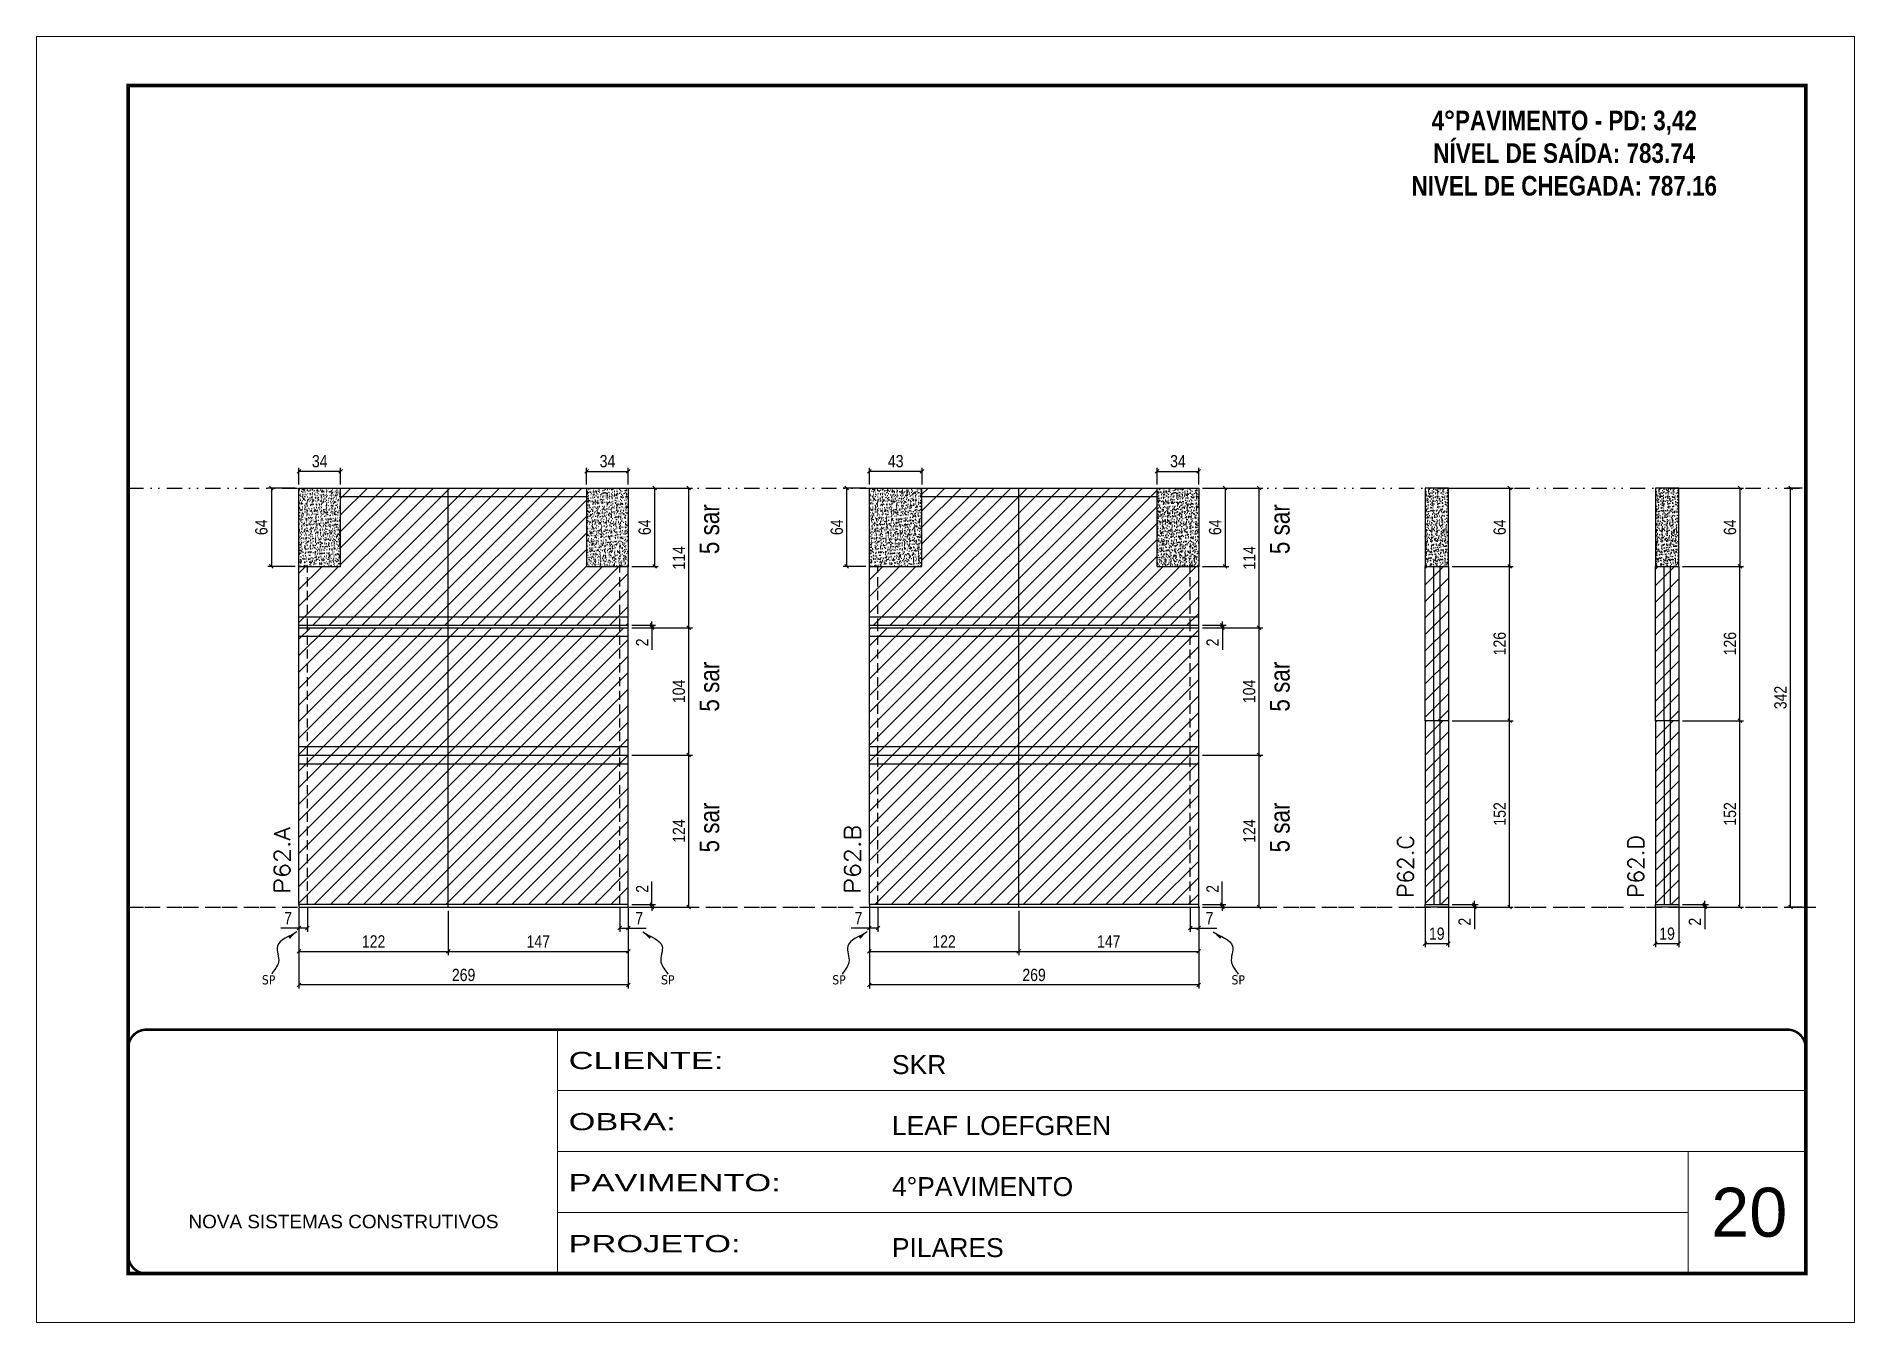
# Model space of a CAD drawing. Extents: x 14400 to 27878, y -21631 to 6985.
# Drawn here: x 19182 to 20667, y 1340 to 2390 of the extents above; entities that cross this region are included whole.
import ezdxf

# ---------------------------------------------------------------- set-up
doc = ezdxf.new("R2010")
doc.units = 0
for name, pattern in [('CONTINUO', [0]), ('DASHED', [0.75, 0.5, -0.25]), ('DIVIDE2', [0.625, 0.25, -0.125, 0, -0.125, 0, -0.125]), ('HIDDEN', [0.375, 0.25, -0.125])]:
    doc.linetypes.add(name, pattern=pattern)
for name, color, linetype, lineweight in [('CARIMBO', 255, 'Continuous', 9), ('Folhas', 255, 'Continuous', 9), ('Hachura', 251, 'Continuous', 9), ('SARRAFO DE PRESSAO', 251, 'DASHED', 9), ('Texto Seção', 7, 'Continuous', 15)]:
    doc.layers.add(name, color=color, linetype=linetype, lineweight=lineweight)
for name, color, linetype in [('COTA', 241, 'Continuous'), ('NOMENCLATURA', 7, 'Continuous'), ('Nível', 160, 'Continuous'), ('Painéis', 200, 'Continuous'), ('SARR_2.2x7', 40, 'Continuous'), ('Sarrafo de Pressão', 42, 'HIDDEN'), ('texto', 7, 'Continuous')]:
    doc.layers.add(name, color=color, linetype=linetype)
doc.styles.add('ARIAL', font='arial.ttf')
doc.styles.add('ARIAL_NARROW', font='ARIALN.TTF', dxfattribs={"height": 0.2})
doc.styles.add('COTA TECNICA', font='techl___.ttf', dxfattribs={"height": 10})
doc.styles.add('COTA TECNICA-50', font='techl___.ttf', dxfattribs={"height": 10})
doc.styles.add('REGUA-120', font='ROMANS.shx', dxfattribs={"height": 15})
doc.styles.add('ROMANC', font='techb___.ttf', dxfattribs={"height": 2.5})
doc.styles.get("Standard").update_dxf_attribs({"font": 'arial.ttf'})
doc.styles.add('Tecnologia', font='')
doc.styles.get('Tecnologia').set_extended_font_data('Forgotten Futurist')
doc.dimstyles.new('COTA PAINEL-50', dxfattribs={"dimtxt": 10, "dimasz": 3, "dimexe": 3, "dimexo": 3, "dimgap": 3, "dimtad": 1, "dimdec": 1, "dimzin": 12, "dimdsep": 46, "dimtxsty": 'COTA TECNICA-50', "dimblk1": 'OBLIQUE', "dimblk2": 'OBLIQUE', "dimsah": 1, "dimcen": 0.9, "dimclrd": 4, "dimclre": 4, "dimclrt": 240, "dimadec": 1, "dimazin": 3, "dimtfac": 1, "dimtdec": 1, "dimtmove": 0, "dimatfit": 3, "dimfxl": 1, "dimtolj": 1, "dimtzin": 12, "dimarcsym": 0})
doc.dimstyles.new('PAINEL', dxfattribs={"dimtxt": 10, "dimasz": 3, "dimexe": 3, "dimexo": 3, "dimgap": 3, "dimtad": 1, "dimdec": 1, "dimzin": 12, "dimdsep": 46, "dimtxsty": 'COTA TECNICA', "dimblk1": 'OBLIQUE', "dimblk2": 'OBLIQUE', "dimsah": 1, "dimcen": 0.9, "dimclrd": 4, "dimclre": 4, "dimclrt": 240, "dimadec": 1, "dimazin": 3, "dimtfac": 1, "dimtdec": 1, "dimtmove": 0, "dimatfit": 3, "dimfxl": 1, "dimtolj": 1, "dimtzin": 12, "dimarcsym": 0})
doc.dimstyles.get("Standard").update_dxf_attribs({"dimtxt": 0.18, "dimasz": 0.18, "dimexe": 0.18, "dimexo": 0.0625, "dimgap": 0.09, "dimtad": 0, "dimtih": 1, "dimtoh": 1, "dimdec": 4, "dimzin": 0, "dimdsep": 46, "dimtxsty": 'Standard', "dimcen": 0.09, "dimadec": 0, "dimazin": 0, "dimtfac": 1, "dimtdec": 4, "dimtofl": 0, "dimtmove": 0, "dimatfit": 3, "dimfxl": 1, "dimtolj": 1, "dimtzin": 0, "dimarcsym": 0})
pattern_1 = [(50, (3183.5, 1166.575), (5.4655401, -0.4781726), [0.5715, -6.2865]), (355, (3183.5, 1166.575), (-1.0573026, 5.7317054), [0.4572, -5.0292175]), (100.451445, (3183.9555, 1166.535), (4.4082374, 5.2535326), [0.4857003, -5.3427073]), (46.1842, (3183.5, 1168.099), (8.1323712, -1.2612698), [0.85725, -9.42975]), (96.63556, (3184.178, 1167.994), (7.122124, 7.4227837), [0.7285507, -8.0140682]), (351.18415, (3183.5, 1168.099), (7.122124, 7.4227837), [0.685799, -7.543792]), (21, (3184.262, 1167.718), (4.5484317, -3.067956), [0.5715, -6.2865]), (326, (3184.262, 1167.718), (1.8540609, 5.525639), [0.4572, -5.0292]), (71.451445, (3184.641, 1167.4624), (6.4024926, 2.457683), [0.4857003, -5.3426981]), (37.5, (3183.5, 1166.5751), (0.0926581, 2.53665117), [0, -4.96824, 0, -5.1054, 0, -5.04825]), (7.5, (3183.5, 1166.575), (2.00458988, 3.00541724), [0, -2.91084, 0, -4.85394, 0, -1.92405]), (327.5, (3181.8007, 1166.5751), (4.06771786, -0.17186232), [0, -1.905, 0, -5.9436, 0, -7.8867]), (317.5, (3181.0387, 1166.575), (4.44387544, 0.7627947), [0, -2.4765, 0, -3.94716, 0, -5.6007])]
pattern_2 = [(50, (3649.3528, 1166.575), (5.4655401, -0.4781726), [0.5715, -6.2865]), (355, (3649.353, 1166.575), (-1.0573026, 5.7317054), [0.4572, -5.0292175]), (100.451445, (3649.808, 1166.535), (4.4082374, 5.2535326), [0.4857003, -5.3427073]), (46.1842, (3649.353, 1168.099), (8.1323712, -1.2612698), [0.85725, -9.42975]), (96.63556, (3650.0305, 1167.994), (7.122124, 7.4227837), [0.7285507, -8.0140682]), (351.18415, (3649.353, 1168.099), (7.122124, 7.4227837), [0.685799, -7.543792]), (21, (3650.1148, 1167.718), (4.5484317, -3.067956), [0.5715, -6.2865]), (326, (3650.115, 1167.718), (1.8540609, 5.525639), [0.4572, -5.0292]), (71.451445, (3650.494, 1167.4624), (6.4024926, 2.457683), [0.4857003, -5.3426981]), (37.5, (3649.3528, 1166.5751), (0.0926581, 2.53665117), [0, -4.96824, 0, -5.1054, 0, -5.04825]), (7.5, (3649.3528, 1166.575), (2.00458988, 3.00541724), [0, -2.91084, 0, -4.85394, 0, -1.92405]), (327.5, (3647.6535, 1166.5751), (4.06771786, -0.17186232), [0, -1.905, 0, -5.9436, 0, -7.8867]), (317.5, (3646.8915, 1166.575), (4.44387544, 0.7627947), [0, -2.4765, 0, -3.94716, 0, -5.6007])]

msp = doc.modelspace()

# ---------------------------------------------------------------- texts
at = {"layer": 'CARIMBO', "style": 'ARIAL'}
msp.add_text('20', height=40, dxfattribs=at).set_placement((20549.83, 1410.57))
at = {"layer": 'NOMENCLATURA', "style": 'ARIAL_NARROW'}
for p in [(19739.66, 1967.75), (20205.51, 1967.75), (19739.66, 1839.2), (20205.51, 1839.2), (19739.66, 1724.23), (20205.51, 1724.23)]:
    msp.add_text('5 sar', height=16, rotation=90, dxfattribs=at).set_placement(p)
at = {"layer": 'NOMENCLATURA', "color": 2, "insert": (20429.81, 2356.49), "char_height": 16, "attachment_point": 2, "style": 'ROMANC'}
msp.add_mtext_dynamic_manual_height_columns('\\P4°PAVIMENTO - PD: 3,42\\PNÍVEL DE SAÍDA: 783.74\\PNIVEL DE CHEGADA: 787.16', width=432.3511, gutter_width=1, heights=[0], dxfattribs=at)
at = {"layer": 'texto', "color": 0, "char_height": 7.5, "attachment_point": 5}
for insert in [(19371.64, 1620.22), (19697.66, 1620.22), (19837.49, 1620.22), (20163.52, 1620.22)]:
    msp.add_mtext('{\\fTahoma|b0|i0|c0|p34;\\C4;SP}', dxfattribs=dict(at, insert=insert))
at = {"layer": 'Texto Seção', "style": 'REGUA-120', "width": 1.1}
for s, p in [('P62.A', (19389.17, 1690.47)), ('P62.B', (19855.02, 1690.47))]:
    msp.add_text(s, height=13, rotation=90, dxfattribs=at).set_placement(p)
at = {"layer": 'Texto Seção', "char_height": 13, "width": 370.6998, "attachment_point": 7, "rotation": 90, "style": 'REGUA-120'}
for s, insert in [('P62.C', (20306.73, 1687.12)), ('P62.D', (20494.87, 1687.12))]:
    msp.add_mtext(s, dxfattribs=dict(at, insert=insert))

# ---------------------------------------------------------------- blocks, each defined once
blk = doc.blocks.new('9999999999')
at = {"color": 30, "linetype": 'CONTINUO'}
for p, q in [((98564.6, 34230.2), (98564.6, 34429.4)), ((98564.6, 34379.6), (99584, 34379.6)), ((98564.6, 34329.8), (99488, 34329.8)), ((99584, 34329.8), (99488, 34329.8)), ((99488, 34329.8), (99488, 34230.2)), ((98564.6, 34280), (99488, 34280))]:
    blk.add_line(p, q, dxfattribs=at)
at = {"color": 30, "linetype": 'CONTINUO', "const_width": 2}
blk.add_lwpolyline([(99584, 34230.2), (99584, 34414.4, 0.414214), (99569, 34429.4), (98229, 34429.4, 0.414214), (98214, 34414.4), (98214, 34245.2, 0.414214), (98229, 34230.2), (99584, 34230.2)], format="xyb", dxfattribs=at)
at = {"layer": 'Folhas'}
blk.add_lwpolyline([(98139, 34190.2), (99624, 34190.2), (99624, 35240.2), (98139, 35240.2)], close=True, dxfattribs=at)
at = {"layer": 'Folhas', "color": 30, "const_width": 3}
blk.add_lwpolyline([(98214, 34230.2), (99584, 34230.2), (99584, 35200.2), (98214, 35200.2)], close=True, dxfattribs=at)
at = {"color": 7, "linetype": 'Continuous', "ltscale": 5, "style": 'ARIAL'}
for s, height, p in [('SKR', 15.48, (98837.7, 34393.1)), ('LEAF LOEFGREN', 15.483, (98837.7, 34343.3)), ('4°PAVIMENTO', 15.483, (98837.7, 34293.5)), ('NOVA SISTEMAS CONSTRUTIVOS', 11.059, (98263.2, 34267.2)), ('PILARES', 15.48, (98837.7, 34243.7))]:
    blk.add_text(s, height=height, dxfattribs=at).set_placement(p)
at = {"layer": 'Folhas', "color": 7, "style": 'Tecnologia', "width": 1.5}
for s, p in [('CLIENTE:', (98573.7, 34397.2)), ('OBRA:', (98573.7, 34347.3)), ('PAVIMENTO:', (98573.7, 34297.5)), ('PROJETO:', (98573.7, 34247.7))]:
    blk.add_text(s, height=14, dxfattribs=at).set_placement(p)
blk = doc.blocks.new('_Oblique')
at = {"color": 0, "linetype": 'ByBlock', "lineweight": -2}
blk.add_line((-0.5, -0.5), (0.5, 0.5), dxfattribs=at)
blk = doc.blocks.new('*D888')
at = {"layer": 'COTA', "color": 4, "lineweight": -2, "transparency": 16777216}
for p, q in [((19396.4, 1678.7), (19396.4, 1613.1)), ((19665.4, 1678.7), (19665.4, 1613.1)), ((19665.4, 1616.1), (19396.4, 1616.1))]:
    blk.add_line(p, q, dxfattribs=at)
at = {"layer": 'Defpoints', "color": 0, "transparency": 16777216}
for p in [(19396.4, 1681.7), (19665.4, 1681.7), (19396.4, 1616.1)]:
    blk.add_point(p, dxfattribs=at)
at = {"layer": 'COTA', "color": 4, "lineweight": -2, "transparency": 16777216, "xscale": 3, "yscale": 3, "zscale": 3, "rotation": 180}
blk.add_blockref('_Oblique', (19396.4, 1616.1), dxfattribs=at)
at = {"layer": 'COTA', "color": 4, "lineweight": -2, "transparency": 16777216, "xscale": 3, "yscale": 3, "zscale": 3}
blk.add_blockref('_Oblique', (19665.4, 1616.1), dxfattribs=at)
at = {"layer": 'COTA', "color": 240, "transparency": 16777216, "insert": (19530.9, 1624.2), "char_height": 10, "attachment_point": 5, "style": 'COTA TECNICA'}
blk.add_mtext('\\A1;269', dxfattribs=at)
blk = doc.blocks.new('*D889')
at = {"layer": 'COTA', "color": 4, "lineweight": -2, "transparency": 16777216}
for p, q in [((19658.4, 1678.7), (19658.4, 1659.5)), ((19665.4, 1676.7), (19665.4, 1659.5)), ((19658.4, 1662.5), (19665.4, 1662.5)), ((19665.4, 1662.5), (19680.1, 1662.5))]:
    blk.add_line(p, q, dxfattribs=at)
at = {"layer": 'Defpoints', "color": 0, "transparency": 16777216}
for p in [(19658.4, 1681.7), (19665.4, 1679.7), (19665.4, 1662.5)]:
    blk.add_point(p, dxfattribs=at)
at = {"layer": 'COTA', "color": 4, "lineweight": -2, "transparency": 16777216, "xscale": 3, "yscale": 3, "zscale": 3, "rotation": 180}
blk.add_blockref('_Oblique', (19658.4, 1662.5), dxfattribs=at)
at = {"layer": 'COTA', "color": 4, "lineweight": -2, "transparency": 16777216, "xscale": 3, "yscale": 3, "zscale": 3}
blk.add_blockref('_Oblique', (19665.4, 1662.5), dxfattribs=at)
at = {"layer": 'COTA', "color": 240, "transparency": 16777216, "insert": (19674.3, 1670.5), "char_height": 10, "attachment_point": 5, "style": 'COTA TECNICA-50'}
blk.add_mtext('\\A1;7', dxfattribs=at)
blk = doc.blocks.new('*D890')
at = {"layer": 'COTA', "color": 4, "lineweight": -2, "transparency": 16777216}
for p, q in [((19403.4, 1678.7), (19403.4, 1659.5)), ((19396.4, 1676.7), (19396.4, 1659.5)), ((19396.4, 1662.5), (19381.7, 1662.5)), ((19403.4, 1662.5), (19396.4, 1662.5))]:
    blk.add_line(p, q, dxfattribs=at)
at = {"layer": 'Defpoints', "color": 0, "transparency": 16777216}
for p in [(19396.4, 1679.7), (19403.4, 1681.7), (19396.4, 1662.5)]:
    blk.add_point(p, dxfattribs=at)
at = {"layer": 'COTA', "color": 4, "lineweight": -2, "transparency": 16777216, "xscale": 3, "yscale": 3, "zscale": 3, "rotation": 180}
blk.add_blockref('_Oblique', (19396.4, 1662.5), dxfattribs=at)
at = {"layer": 'COTA', "color": 4, "lineweight": -2, "transparency": 16777216, "xscale": 3, "yscale": 3, "zscale": 3}
blk.add_blockref('_Oblique', (19403.4, 1662.5), dxfattribs=at)
at = {"layer": 'COTA', "color": 240, "transparency": 16777216, "insert": (19387.5, 1670.5), "char_height": 10, "attachment_point": 5, "style": 'COTA TECNICA-50'}
blk.add_mtext('\\A1;7', dxfattribs=at)
blk = doc.blocks.new('*D891')
at = {"layer": 'COTA', "color": 4, "lineweight": -2, "transparency": 16777216}
for p, q in [((19684.7, 1681.7), (19684.7, 1700.5)), ((19668.4, 1681.7), (19687.7, 1681.7)), ((19668.4, 1679.7), (19687.7, 1679.7)), ((19684.7, 1679.7), (19684.7, 1681.7)), ((19684.7, 1679.7), (19684.7, 1676.7))]:
    blk.add_line(p, q, dxfattribs=at)
at = {"layer": 'Defpoints', "color": 0, "transparency": 16777216}
for p in [(19665.4, 1681.7), (19665.4, 1679.7), (19684.7, 1679.7)]:
    blk.add_point(p, dxfattribs=at)
at = {"layer": 'COTA', "color": 4, "lineweight": -2, "transparency": 16777216, "xscale": 3, "yscale": 3, "zscale": 3}
for p, rotation in [((19684.7, 1681.7), 270), ((19684.7, 1679.7), 90)]:
    blk.add_blockref('_Oblique', p, dxfattribs=dict(at, rotation=rotation))
at = {"layer": 'COTA', "color": 240, "transparency": 16777216, "insert": (19676.7, 1694.5), "char_height": 10, "attachment_point": 5, "rotation": 90, "style": 'COTA TECNICA-50'}
blk.add_mtext('\\A1;2', dxfattribs=at)
blk = doc.blocks.new('*D892')
at = {"layer": 'COTA', "color": 4, "lineweight": -2, "transparency": 16777216}
for p, q in [((19668.4, 2021.7), (19717.8, 2021.7)), ((19714.8, 1907.7), (19714.8, 2021.7)), ((19668.4, 1907.7), (19717.8, 1907.7))]:
    blk.add_line(p, q, dxfattribs=at)
at = {"layer": 'Defpoints', "color": 0, "transparency": 16777216}
for p in [(19665.4, 2021.7), (19714.8, 2021.7), (19665.4, 1907.7)]:
    blk.add_point(p, dxfattribs=at)
at = {"layer": 'COTA', "color": 4, "lineweight": -2, "transparency": 16777216, "xscale": 3, "yscale": 3, "zscale": 3}
for p, rotation in [((19714.8, 2021.7), 90), ((19714.8, 1907.7), 270)]:
    blk.add_blockref('_Oblique', p, dxfattribs=dict(at, rotation=rotation))
at = {"layer": 'COTA', "color": 240, "transparency": 16777216, "insert": (19706.7, 1964.7), "char_height": 10, "attachment_point": 5, "rotation": 90, "style": 'COTA TECNICA-50'}
blk.add_mtext('\\A1;114', dxfattribs=at)
blk = doc.blocks.new('*D910')
at = {"layer": 'COTA', "color": 4, "linetype": 'ByBlock', "lineweight": -2, "transparency": 16777216}
for p, q in [((19668.4, 1803.7), (19717.8, 1803.7)), ((19714.8, 1679.7), (19714.8, 1803.7)), ((19668.4, 1679.7), (19717.8, 1679.7))]:
    blk.add_line(p, q, dxfattribs=at)
at = {"layer": 'Defpoints', "color": 0, "linetype": 'ByBlock', "transparency": 16777216}
for p in [(19665.4, 1803.7), (19714.8, 1803.7), (19665.4, 1679.7)]:
    blk.add_point(p, dxfattribs=at)
at = {"layer": 'COTA', "color": 4, "linetype": 'ByBlock', "lineweight": -2, "transparency": 16777216, "xscale": 3, "yscale": 3, "zscale": 3}
for p, rotation in [((19714.8, 1803.7), 90), ((19714.8, 1679.7), 270)]:
    blk.add_blockref('_Oblique', p, dxfattribs=dict(at, rotation=rotation))
at = {"layer": 'COTA', "color": 240, "linetype": 'ByBlock', "transparency": 16777216, "insert": (19706.7, 1741.7), "char_height": 10, "attachment_point": 5, "rotation": 90, "style": 'COTA TECNICA'}
blk.add_mtext('\\A1;124', dxfattribs=at)
blk = doc.blocks.new('*D911')
at = {"layer": 'COTA', "color": 4, "linetype": 'ByBlock', "lineweight": -2, "transparency": 16777216}
for p, q in [((19668.4, 1803.7), (19717.8, 1803.7)), ((19714.8, 1679.7), (19714.8, 1803.7)), ((19668.4, 1679.7), (19717.8, 1679.7))]:
    blk.add_line(p, q, dxfattribs=at)
at = {"layer": 'Defpoints', "color": 0, "linetype": 'ByBlock', "transparency": 16777216}
for p in [(19665.4, 1803.7), (19714.8, 1803.7), (19665.4, 1679.7)]:
    blk.add_point(p, dxfattribs=at)
at = {"layer": 'COTA', "color": 4, "linetype": 'ByBlock', "lineweight": -2, "transparency": 16777216, "xscale": 3, "yscale": 3, "zscale": 3}
for p, rotation in [((19714.8, 1803.7), 90), ((19714.8, 1679.7), 270)]:
    blk.add_blockref('_Oblique', p, dxfattribs=dict(at, rotation=rotation))
at = {"layer": 'COTA', "color": 240, "linetype": 'ByBlock', "transparency": 16777216, "insert": (19706.7, 1741.7), "char_height": 10, "attachment_point": 5, "rotation": 90, "style": 'COTA TECNICA'}
blk.add_mtext('\\A1;124', dxfattribs=at)
blk = doc.blocks.new('*D912')
at = {"layer": 'COTA', "color": 4, "lineweight": -2, "transparency": 16777216}
for p, q in [((19518.4, 1676.7), (19518.4, 1640.5)), ((19665.4, 1676.7), (19665.4, 1640.5)), ((19518.4, 1643.5), (19665.4, 1643.5))]:
    blk.add_line(p, q, dxfattribs=at)
at = {"layer": 'Defpoints', "color": 0, "transparency": 16777216}
for p in [(19518.4, 1679.7), (19665.4, 1679.7), (19665.4, 1643.5)]:
    blk.add_point(p, dxfattribs=at)
at = {"layer": 'COTA', "color": 4, "lineweight": -2, "transparency": 16777216, "xscale": 3, "yscale": 3, "zscale": 3, "rotation": 180}
blk.add_blockref('_Oblique', (19518.4, 1643.5), dxfattribs=at)
at = {"layer": 'COTA', "color": 4, "lineweight": -2, "transparency": 16777216, "xscale": 3, "yscale": 3, "zscale": 3}
blk.add_blockref('_Oblique', (19665.4, 1643.5), dxfattribs=at)
at = {"layer": 'COTA', "color": 240, "transparency": 16777216, "insert": (19591.9, 1651.6), "char_height": 10, "attachment_point": 5, "style": 'COTA TECNICA'}
blk.add_mtext('\\A1;147', dxfattribs=at)
blk = doc.blocks.new('*D913')
at = {"layer": 'COTA', "color": 4, "lineweight": -2, "transparency": 16777216}
for p, q in [((19396.4, 1676.7), (19396.4, 1640.5)), ((19518.4, 1676.7), (19518.4, 1640.5)), ((19396.4, 1643.5), (19518.4, 1643.5))]:
    blk.add_line(p, q, dxfattribs=at)
at = {"layer": 'Defpoints', "color": 0, "transparency": 16777216}
for p in [(19396.4, 1679.7), (19518.4, 1679.7), (19518.4, 1643.5)]:
    blk.add_point(p, dxfattribs=at)
at = {"layer": 'COTA', "color": 4, "lineweight": -2, "transparency": 16777216, "xscale": 3, "yscale": 3, "zscale": 3, "rotation": 180}
blk.add_blockref('_Oblique', (19396.4, 1643.5), dxfattribs=at)
at = {"layer": 'COTA', "color": 4, "lineweight": -2, "transparency": 16777216, "xscale": 3, "yscale": 3, "zscale": 3}
blk.add_blockref('_Oblique', (19518.4, 1643.5), dxfattribs=at)
at = {"layer": 'COTA', "color": 240, "transparency": 16777216, "insert": (19457.4, 1651.6), "char_height": 10, "attachment_point": 5, "style": 'COTA TECNICA'}
blk.add_mtext('\\A1;122', dxfattribs=at)
blk = doc.blocks.new('*D923')
at = {"layer": 'COTA', "color": 4, "lineweight": -2, "transparency": 16777216}
for p, q in [((19396.4, 2024.7), (19396.4, 2038.3)), ((19430.4, 2035.3), (19396.4, 2035.3)), ((19430.4, 2024.7), (19430.4, 2038.3))]:
    blk.add_line(p, q, dxfattribs=at)
at = {"layer": 'Defpoints', "color": 0, "transparency": 16777216}
for p in [(19396.4, 2035.3), (19396.4, 2021.7), (19430.4, 2021.7)]:
    blk.add_point(p, dxfattribs=at)
at = {"layer": 'COTA', "color": 4, "lineweight": -2, "transparency": 16777216, "xscale": 3, "yscale": 3, "zscale": 3, "rotation": 180}
blk.add_blockref('_Oblique', (19396.4, 2035.3), dxfattribs=at)
at = {"layer": 'COTA', "color": 4, "lineweight": -2, "transparency": 16777216, "xscale": 3, "yscale": 3, "zscale": 3}
blk.add_blockref('_Oblique', (19430.4, 2035.3), dxfattribs=at)
at = {"layer": 'COTA', "color": 240, "transparency": 16777216, "insert": (19413.4, 2043.6), "char_height": 10, "attachment_point": 5, "style": 'COTA TECNICA'}
blk.add_mtext('\\A1;34', dxfattribs=at)
blk = doc.blocks.new('*D924')
at = {"layer": 'COTA', "color": 4, "lineweight": -2, "transparency": 16777216}
for p, q in [((19631.4, 2024.7), (19631.4, 2038.3)), ((19631.4, 2035.3), (19665.4, 2035.3)), ((19665.4, 2024.7), (19665.4, 2038.3))]:
    blk.add_line(p, q, dxfattribs=at)
at = {"layer": 'Defpoints', "color": 0, "transparency": 16777216}
for p in [(19665.4, 2035.3), (19631.4, 2021.7), (19665.4, 2021.7)]:
    blk.add_point(p, dxfattribs=at)
at = {"layer": 'COTA', "color": 4, "lineweight": -2, "transparency": 16777216, "xscale": 3, "yscale": 3, "zscale": 3, "rotation": 180}
blk.add_blockref('_Oblique', (19631.4, 2035.3), dxfattribs=at)
at = {"layer": 'COTA', "color": 4, "lineweight": -2, "transparency": 16777216, "xscale": 3, "yscale": 3, "zscale": 3}
blk.add_blockref('_Oblique', (19665.4, 2035.3), dxfattribs=at)
at = {"layer": 'COTA', "color": 240, "transparency": 16777216, "insert": (19648.4, 2043.6), "char_height": 10, "attachment_point": 5, "style": 'COTA TECNICA'}
blk.add_mtext('\\A1;34', dxfattribs=at)
blk = doc.blocks.new('*D901')
at = {"layer": 'COTA', "color": 4, "lineweight": -2, "transparency": 16777216}
for p, q in [((20316.2, 1678.7), (20316.2, 1646.8)), ((20335.2, 1678.7), (20335.2, 1646.8)), ((20316.2, 1649.8), (20335.2, 1649.8))]:
    blk.add_line(p, q, dxfattribs=at)
at = {"layer": 'Defpoints', "color": 0, "transparency": 16777216}
for p in [(20316.2, 1681.7), (20335.2, 1681.7), (20335.2, 1649.8)]:
    blk.add_point(p, dxfattribs=at)
at = {"layer": 'COTA', "color": 4, "lineweight": -2, "transparency": 16777216, "xscale": 3, "yscale": 3, "zscale": 3, "rotation": 180}
blk.add_blockref('_Oblique', (20316.2, 1649.8), dxfattribs=at)
at = {"layer": 'COTA', "color": 4, "lineweight": -2, "transparency": 16777216, "xscale": 3, "yscale": 3, "zscale": 3}
blk.add_blockref('_Oblique', (20335.2, 1649.8), dxfattribs=at)
at = {"layer": 'COTA', "color": 240, "transparency": 16777216, "insert": (20325.7, 1657.9), "char_height": 10, "attachment_point": 5, "style": 'COTA TECNICA'}
blk.add_mtext('\\A1;19', dxfattribs=at)
blk = doc.blocks.new('*D902')
at = {"layer": 'COTA', "color": 4, "lineweight": -2, "transparency": 16777216}
for p, q in [((20338.2, 1681.7), (20359.4, 1681.7)), ((20338.2, 1679.7), (20359.4, 1679.7)), ((20356.4, 1681.7), (20356.4, 1684.7)), ((20356.4, 1681.7), (20356.4, 1679.7)), ((20356.4, 1679.7), (20356.4, 1661.6))]:
    blk.add_line(p, q, dxfattribs=at)
at = {"layer": 'Defpoints', "color": 0, "transparency": 16777216}
for p in [(20335.2, 1681.7), (20335.2, 1679.7), (20356.4, 1681.7)]:
    blk.add_point(p, dxfattribs=at)
at = {"layer": 'COTA', "color": 4, "lineweight": -2, "transparency": 16777216, "xscale": 3, "yscale": 3, "zscale": 3}
for p, rotation in [((20356.4, 1681.7), 270), ((20356.4, 1679.7), 90)]:
    blk.add_blockref('_Oblique', p, dxfattribs=dict(at, rotation=rotation))
at = {"layer": 'COTA', "color": 240, "transparency": 16777216, "insert": (20348.4, 1667.7), "char_height": 10, "attachment_point": 5, "rotation": 90, "style": 'COTA TECNICA-50'}
blk.add_mtext('\\A1;2', dxfattribs=at)
blk = doc.blocks.new('*D925')
at = {"layer": 'COTA', "color": 4, "linetype": 'ByBlock', "lineweight": -2, "transparency": 16777216}
for p, q in [((20338.2, 2021.7), (20388.2, 2021.7)), ((20385.2, 2021.7), (20385.2, 1957.7)), ((20338.2, 1957.7), (20388.2, 1957.7))]:
    blk.add_line(p, q, dxfattribs=at)
at = {"layer": 'Defpoints', "color": 0, "linetype": 'ByBlock', "transparency": 16777216}
for p in [(20335.2, 2021.7), (20335.2, 1957.7), (20385.2, 1957.7)]:
    blk.add_point(p, dxfattribs=at)
at = {"layer": 'COTA', "color": 4, "linetype": 'ByBlock', "lineweight": -2, "transparency": 16777216, "xscale": 3, "yscale": 3, "zscale": 3}
for p, rotation in [((20385.2, 2021.7), 90), ((20385.2, 1957.7), 270)]:
    blk.add_blockref('_Oblique', p, dxfattribs=dict(at, rotation=rotation))
at = {"layer": 'COTA', "color": 240, "linetype": 'ByBlock', "transparency": 16777216, "insert": (20377.1, 1989.7), "char_height": 10, "attachment_point": 5, "rotation": 90, "style": 'COTA TECNICA'}
blk.add_mtext('\\A1;64', dxfattribs=at)
blk = doc.blocks.new('*D903')
at = {"layer": 'COTA', "color": 4, "lineweight": -2, "transparency": 16777216}
for p, q in [((20338.2, 1831.7), (20388.2, 1831.7)), ((20385.2, 1679.7), (20385.2, 1831.7)), ((20338.2, 1679.7), (20388.2, 1679.7))]:
    blk.add_line(p, q, dxfattribs=at)
at = {"layer": 'Defpoints', "color": 0, "transparency": 16777216}
for p in [(20335.2, 1831.7), (20385.2, 1831.7), (20335.2, 1679.7)]:
    blk.add_point(p, dxfattribs=at)
at = {"layer": 'COTA', "color": 4, "lineweight": -2, "transparency": 16777216, "xscale": 3, "yscale": 3, "zscale": 3}
for p, rotation in [((20385.2, 1831.7), 90), ((20385.2, 1679.7), 270)]:
    blk.add_blockref('_Oblique', p, dxfattribs=dict(at, rotation=rotation))
at = {"layer": 'COTA', "color": 240, "transparency": 16777216, "insert": (20377.1, 1755.7), "char_height": 10, "attachment_point": 5, "rotation": 90, "style": 'COTA TECNICA-50'}
blk.add_mtext('\\A1;152', dxfattribs=at)
blk = doc.blocks.new('*D904')
at = {"layer": 'COTA', "color": 4, "lineweight": -2, "transparency": 16777216}
for p, q in [((20504.3, 1678.7), (20504.3, 1646.8)), ((20523.3, 1678.7), (20523.3, 1646.8)), ((20504.3, 1649.8), (20523.3, 1649.8))]:
    blk.add_line(p, q, dxfattribs=at)
at = {"layer": 'Defpoints', "color": 0, "transparency": 16777216}
for p in [(20504.3, 1681.7), (20523.3, 1681.7), (20523.3, 1649.8)]:
    blk.add_point(p, dxfattribs=at)
at = {"layer": 'COTA', "color": 4, "lineweight": -2, "transparency": 16777216, "xscale": 3, "yscale": 3, "zscale": 3, "rotation": 180}
blk.add_blockref('_Oblique', (20504.3, 1649.8), dxfattribs=at)
at = {"layer": 'COTA', "color": 4, "lineweight": -2, "transparency": 16777216, "xscale": 3, "yscale": 3, "zscale": 3}
blk.add_blockref('_Oblique', (20523.3, 1649.8), dxfattribs=at)
at = {"layer": 'COTA', "color": 240, "transparency": 16777216, "insert": (20513.8, 1657.9), "char_height": 10, "attachment_point": 5, "style": 'COTA TECNICA'}
blk.add_mtext('\\A1;19', dxfattribs=at)
blk = doc.blocks.new('*D905')
at = {"layer": 'COTA', "color": 4, "lineweight": -2, "transparency": 16777216}
for p, q in [((20526.3, 1681.7), (20547.5, 1681.7)), ((20526.3, 1679.7), (20547.5, 1679.7)), ((20544.5, 1681.7), (20544.5, 1684.7)), ((20544.5, 1681.7), (20544.5, 1679.7)), ((20544.5, 1679.7), (20544.5, 1661.6))]:
    blk.add_line(p, q, dxfattribs=at)
at = {"layer": 'Defpoints', "color": 0, "transparency": 16777216}
for p in [(20523.3, 1681.7), (20523.3, 1679.7), (20544.5, 1681.7)]:
    blk.add_point(p, dxfattribs=at)
at = {"layer": 'COTA', "color": 4, "lineweight": -2, "transparency": 16777216, "xscale": 3, "yscale": 3, "zscale": 3}
for p, rotation in [((20544.5, 1681.7), 270), ((20544.5, 1679.7), 90)]:
    blk.add_blockref('_Oblique', p, dxfattribs=dict(at, rotation=rotation))
at = {"layer": 'COTA', "color": 240, "transparency": 16777216, "insert": (20536.5, 1667.7), "char_height": 10, "attachment_point": 5, "rotation": 90, "style": 'COTA TECNICA-50'}
blk.add_mtext('\\A1;2', dxfattribs=at)
blk = doc.blocks.new('*D926')
at = {"layer": 'COTA', "color": 4, "linetype": 'ByBlock', "lineweight": -2, "transparency": 16777216}
for p, q in [((20526.3, 2021.7), (20576.3, 2021.7)), ((20573.3, 2021.7), (20573.3, 1957.7)), ((20526.3, 1957.7), (20576.3, 1957.7))]:
    blk.add_line(p, q, dxfattribs=at)
at = {"layer": 'Defpoints', "color": 0, "linetype": 'ByBlock', "transparency": 16777216}
for p in [(20523.3, 2021.7), (20523.3, 1957.7), (20573.3, 1957.7)]:
    blk.add_point(p, dxfattribs=at)
at = {"layer": 'COTA', "color": 4, "linetype": 'ByBlock', "lineweight": -2, "transparency": 16777216, "xscale": 3, "yscale": 3, "zscale": 3}
for p, rotation in [((20573.3, 2021.7), 90), ((20573.3, 1957.7), 270)]:
    blk.add_blockref('_Oblique', p, dxfattribs=dict(at, rotation=rotation))
at = {"layer": 'COTA', "color": 240, "linetype": 'ByBlock', "transparency": 16777216, "insert": (20565.2, 1989.7), "char_height": 10, "attachment_point": 5, "rotation": 90, "style": 'COTA TECNICA'}
blk.add_mtext('\\A1;64', dxfattribs=at)
blk = doc.blocks.new('*D906')
at = {"layer": 'COTA', "color": 4, "lineweight": -2, "transparency": 16777216}
for p, q in [((20526.3, 1831.7), (20576.3, 1831.7)), ((20573.3, 1679.7), (20573.3, 1831.7)), ((20526.3, 1679.7), (20576.3, 1679.7))]:
    blk.add_line(p, q, dxfattribs=at)
at = {"layer": 'Defpoints', "color": 0, "transparency": 16777216}
for p in [(20523.3, 1831.7), (20573.3, 1831.7), (20523.3, 1679.7)]:
    blk.add_point(p, dxfattribs=at)
at = {"layer": 'COTA', "color": 4, "lineweight": -2, "transparency": 16777216, "xscale": 3, "yscale": 3, "zscale": 3}
for p, rotation in [((20573.3, 1831.7), 90), ((20573.3, 1679.7), 270)]:
    blk.add_blockref('_Oblique', p, dxfattribs=dict(at, rotation=rotation))
at = {"layer": 'COTA', "color": 240, "transparency": 16777216, "insert": (20565.2, 1755.7), "char_height": 10, "attachment_point": 5, "rotation": 90, "style": 'COTA TECNICA-50'}
blk.add_mtext('\\A1;152', dxfattribs=at)
blk = doc.blocks.new('*D927')
at = {"layer": 'COTA', "color": 4, "lineweight": -2, "transparency": 16777216}
for p, q in [((20338.2, 1957.7), (20388.2, 1957.7)), ((20385.2, 1831.7), (20385.2, 1957.7)), ((20338.2, 1831.7), (20388.2, 1831.7))]:
    blk.add_line(p, q, dxfattribs=at)
at = {"layer": 'Defpoints', "color": 0, "transparency": 16777216}
for p in [(20335.2, 1957.7), (20385.2, 1957.7), (20335.2, 1831.7)]:
    blk.add_point(p, dxfattribs=at)
at = {"layer": 'COTA', "color": 4, "lineweight": -2, "transparency": 16777216, "xscale": 3, "yscale": 3, "zscale": 3}
for p, rotation in [((20385.2, 1957.7), 90), ((20385.2, 1831.7), 270)]:
    blk.add_blockref('_Oblique', p, dxfattribs=dict(at, rotation=rotation))
at = {"layer": 'COTA', "color": 240, "transparency": 16777216, "insert": (20377.1, 1894.7), "char_height": 10, "attachment_point": 5, "rotation": 90, "style": 'COTA TECNICA'}
blk.add_mtext('\\A1;126', dxfattribs=at)
blk = doc.blocks.new('*D928')
at = {"layer": 'COTA', "color": 4, "lineweight": -2, "transparency": 16777216}
for p, q in [((20526.3, 1957.7), (20576.3, 1957.7)), ((20573.3, 1831.7), (20573.3, 1957.7)), ((20526.3, 1831.7), (20576.3, 1831.7))]:
    blk.add_line(p, q, dxfattribs=at)
at = {"layer": 'Defpoints', "color": 0, "transparency": 16777216}
for p in [(20523.3, 1957.7), (20573.3, 1957.7), (20523.3, 1831.7)]:
    blk.add_point(p, dxfattribs=at)
at = {"layer": 'COTA', "color": 4, "lineweight": -2, "transparency": 16777216, "xscale": 3, "yscale": 3, "zscale": 3}
for p, rotation in [((20573.3, 1957.7), 90), ((20573.3, 1831.7), 270)]:
    blk.add_blockref('_Oblique', p, dxfattribs=dict(at, rotation=rotation))
at = {"layer": 'COTA', "color": 240, "transparency": 16777216, "insert": (20565.2, 1894.7), "char_height": 10, "attachment_point": 5, "rotation": 90, "style": 'COTA TECNICA'}
blk.add_mtext('\\A1;126', dxfattribs=at)
blk = doc.blocks.new('*D929')
at = {"layer": 'COTA', "color": 4, "lineweight": -2, "transparency": 16777216}
for p, q in [((19668.4, 1907.7), (19717.8, 1907.7)), ((19714.8, 1803.7), (19714.8, 1907.7)), ((19668.4, 1803.7), (19717.8, 1803.7))]:
    blk.add_line(p, q, dxfattribs=at)
at = {"layer": 'Defpoints', "color": 0, "transparency": 16777216}
for p in [(19665.4, 1907.7), (19714.8, 1907.7), (19665.4, 1803.7)]:
    blk.add_point(p, dxfattribs=at)
at = {"layer": 'COTA', "color": 4, "lineweight": -2, "transparency": 16777216, "xscale": 3, "yscale": 3, "zscale": 3}
for p, rotation in [((19714.8, 1907.7), 90), ((19714.8, 1803.7), 270)]:
    blk.add_blockref('_Oblique', p, dxfattribs=dict(at, rotation=rotation))
at = {"layer": 'COTA', "color": 240, "transparency": 16777216, "insert": (19706.7, 1855.7), "char_height": 10, "attachment_point": 5, "rotation": 90, "style": 'COTA TECNICA'}
blk.add_mtext('\\A1;104', dxfattribs=at)
blk = doc.blocks.new('*D930')
at = {"layer": 'COTA', "color": 4, "lineweight": -2, "transparency": 16777216}
for p, q in [((19393.4, 2021.7), (19370.9, 2021.7)), ((19373.9, 2021.7), (19373.9, 1957.7)), ((19393.4, 1957.7), (19370.9, 1957.7))]:
    blk.add_line(p, q, dxfattribs=at)
at = {"layer": 'Defpoints', "color": 0, "transparency": 16777216}
for p in [(19396.4, 2021.7), (19373.9, 1957.7), (19396.4, 1957.7)]:
    blk.add_point(p, dxfattribs=at)
at = {"layer": 'COTA', "color": 4, "lineweight": -2, "transparency": 16777216, "xscale": 3, "yscale": 3, "zscale": 3}
for p, rotation in [((19373.9, 2021.7), 90), ((19373.9, 1957.7), 270)]:
    blk.add_blockref('_Oblique', p, dxfattribs=dict(at, rotation=rotation))
at = {"layer": 'COTA', "color": 240, "transparency": 16777216, "insert": (19365.8, 1989.7), "char_height": 10, "attachment_point": 5, "rotation": 90, "style": 'COTA TECNICA'}
blk.add_mtext('\\A1;64', dxfattribs=at)
blk = doc.blocks.new('*D931')
at = {"layer": 'COTA', "color": 4, "lineweight": -2, "transparency": 16777216}
for p, q in [((19668.4, 2021.7), (19689.9, 2021.7)), ((19686.9, 2021.7), (19686.9, 1957.7)), ((19668.4, 1957.7), (19689.9, 1957.7))]:
    blk.add_line(p, q, dxfattribs=at)
at = {"layer": 'Defpoints', "color": 0, "transparency": 16777216}
for p in [(19665.4, 2021.7), (19665.4, 1957.7), (19686.9, 1957.7)]:
    blk.add_point(p, dxfattribs=at)
at = {"layer": 'COTA', "color": 4, "lineweight": -2, "transparency": 16777216, "xscale": 3, "yscale": 3, "zscale": 3}
for p, rotation in [((19686.9, 2021.7), 90), ((19686.9, 1957.7), 270)]:
    blk.add_blockref('_Oblique', p, dxfattribs=dict(at, rotation=rotation))
at = {"layer": 'COTA', "color": 240, "transparency": 16777216, "insert": (19678.8, 1989.7), "char_height": 10, "attachment_point": 5, "rotation": 90, "style": 'COTA TECNICA'}
blk.add_mtext('\\A1;64', dxfattribs=at)
blk = doc.blocks.new('*D1873')
at = {"layer": 'COTA', "color": 4, "lineweight": -2, "transparency": 16777216}
for p, q in [((20624, 2021.7), (20611.6, 2021.7)), ((20614.6, 1679.7), (20614.6, 2021.7)), ((20624, 1679.7), (20611.6, 1679.7))]:
    blk.add_line(p, q, dxfattribs=at)
at = {"layer": 'Defpoints', "color": 0, "transparency": 16777216}
for p in [(20614.6, 2021.7), (20627, 2021.7), (20627, 1679.7)]:
    blk.add_point(p, dxfattribs=at)
at = {"layer": 'COTA', "color": 4, "lineweight": -2, "transparency": 16777216, "xscale": 3, "yscale": 3, "zscale": 3}
for p, rotation in [((20614.6, 2021.7), 90), ((20614.6, 1679.7), 270)]:
    blk.add_blockref('_Oblique', p, dxfattribs=dict(at, rotation=rotation))
at = {"layer": 'COTA', "color": 240, "transparency": 16777216, "insert": (20606.4, 1850.7), "char_height": 10, "attachment_point": 5, "rotation": 90, "style": 'COTA TECNICA'}
blk.add_mtext('\\A1;342', dxfattribs=at)
blk = doc.blocks.new('*D1874')
at = {"layer": 'COTA', "color": 4, "lineweight": -2, "transparency": 16777216}
for p, q in [((19862.3, 1678.7), (19862.3, 1613.1)), ((20131.3, 1678.7), (20131.3, 1613.1)), ((20131.3, 1616.1), (19862.3, 1616.1))]:
    blk.add_line(p, q, dxfattribs=at)
at = {"layer": 'Defpoints', "color": 0, "transparency": 16777216}
for p in [(19862.3, 1681.7), (20131.3, 1681.7), (19862.3, 1616.1)]:
    blk.add_point(p, dxfattribs=at)
at = {"layer": 'COTA', "color": 4, "lineweight": -2, "transparency": 16777216, "xscale": 3, "yscale": 3, "zscale": 3, "rotation": 180}
blk.add_blockref('_Oblique', (19862.3, 1616.1), dxfattribs=at)
at = {"layer": 'COTA', "color": 4, "lineweight": -2, "transparency": 16777216, "xscale": 3, "yscale": 3, "zscale": 3}
blk.add_blockref('_Oblique', (20131.3, 1616.1), dxfattribs=at)
at = {"layer": 'COTA', "color": 240, "transparency": 16777216, "insert": (19996.8, 1624.2), "char_height": 10, "attachment_point": 5, "style": 'COTA TECNICA'}
blk.add_mtext('\\A1;269', dxfattribs=at)
blk = doc.blocks.new('*D1875')
at = {"layer": 'COTA', "color": 4, "lineweight": -2, "transparency": 16777216}
for p, q in [((20124.3, 1678.7), (20124.3, 1659.5)), ((20131.3, 1676.7), (20131.3, 1659.5)), ((20124.3, 1662.5), (20131.3, 1662.5)), ((20131.3, 1662.5), (20146, 1662.5))]:
    blk.add_line(p, q, dxfattribs=at)
at = {"layer": 'Defpoints', "color": 0, "transparency": 16777216}
for p in [(20124.3, 1681.7), (20131.3, 1679.7), (20131.3, 1662.5)]:
    blk.add_point(p, dxfattribs=at)
at = {"layer": 'COTA', "color": 4, "lineweight": -2, "transparency": 16777216, "xscale": 3, "yscale": 3, "zscale": 3, "rotation": 180}
blk.add_blockref('_Oblique', (20124.3, 1662.5), dxfattribs=at)
at = {"layer": 'COTA', "color": 4, "lineweight": -2, "transparency": 16777216, "xscale": 3, "yscale": 3, "zscale": 3}
blk.add_blockref('_Oblique', (20131.3, 1662.5), dxfattribs=at)
at = {"layer": 'COTA', "color": 240, "transparency": 16777216, "insert": (20140.1, 1670.5), "char_height": 10, "attachment_point": 5, "style": 'COTA TECNICA-50'}
blk.add_mtext('\\A1;7', dxfattribs=at)
blk = doc.blocks.new('*D1876')
at = {"layer": 'COTA', "color": 4, "lineweight": -2, "transparency": 16777216}
for p, q in [((19869.3, 1678.7), (19869.3, 1659.5)), ((19862.3, 1676.7), (19862.3, 1659.5)), ((19862.3, 1662.5), (19847.5, 1662.5)), ((19869.3, 1662.5), (19862.3, 1662.5))]:
    blk.add_line(p, q, dxfattribs=at)
at = {"layer": 'Defpoints', "color": 0, "transparency": 16777216}
for p in [(19862.3, 1679.7), (19869.3, 1681.7), (19862.3, 1662.5)]:
    blk.add_point(p, dxfattribs=at)
at = {"layer": 'COTA', "color": 4, "lineweight": -2, "transparency": 16777216, "xscale": 3, "yscale": 3, "zscale": 3, "rotation": 180}
blk.add_blockref('_Oblique', (19862.3, 1662.5), dxfattribs=at)
at = {"layer": 'COTA', "color": 4, "lineweight": -2, "transparency": 16777216, "xscale": 3, "yscale": 3, "zscale": 3}
blk.add_blockref('_Oblique', (19869.3, 1662.5), dxfattribs=at)
at = {"layer": 'COTA', "color": 240, "transparency": 16777216, "insert": (19853.4, 1670.5), "char_height": 10, "attachment_point": 5, "style": 'COTA TECNICA-50'}
blk.add_mtext('\\A1;7', dxfattribs=at)
blk = doc.blocks.new('*D1877')
at = {"layer": 'COTA', "color": 4, "lineweight": -2, "transparency": 16777216}
for p, q in [((20150.5, 1681.7), (20150.5, 1700.5)), ((20134.3, 1681.7), (20153.5, 1681.7)), ((20134.3, 1679.7), (20153.5, 1679.7)), ((20150.5, 1679.7), (20150.5, 1681.7)), ((20150.5, 1679.7), (20150.5, 1676.7))]:
    blk.add_line(p, q, dxfattribs=at)
at = {"layer": 'Defpoints', "color": 0, "transparency": 16777216}
for p in [(20131.3, 1681.7), (20131.3, 1679.7), (20150.5, 1679.7)]:
    blk.add_point(p, dxfattribs=at)
at = {"layer": 'COTA', "color": 4, "lineweight": -2, "transparency": 16777216, "xscale": 3, "yscale": 3, "zscale": 3}
for p, rotation in [((20150.5, 1681.7), 270), ((20150.5, 1679.7), 90)]:
    blk.add_blockref('_Oblique', p, dxfattribs=dict(at, rotation=rotation))
at = {"layer": 'COTA', "color": 240, "transparency": 16777216, "insert": (20142.5, 1694.5), "char_height": 10, "attachment_point": 5, "rotation": 90, "style": 'COTA TECNICA-50'}
blk.add_mtext('\\A1;2', dxfattribs=at)
blk = doc.blocks.new('*D1878')
at = {"layer": 'COTA', "color": 4, "lineweight": -2, "transparency": 16777216}
for p, q in [((20134.3, 2021.7), (20183.6, 2021.7)), ((20180.6, 1907.7), (20180.6, 2021.7)), ((20134.3, 1907.7), (20183.6, 1907.7))]:
    blk.add_line(p, q, dxfattribs=at)
at = {"layer": 'Defpoints', "color": 0, "transparency": 16777216}
for p in [(20131.3, 2021.7), (20180.6, 2021.7), (20131.3, 1907.7)]:
    blk.add_point(p, dxfattribs=at)
at = {"layer": 'COTA', "color": 4, "lineweight": -2, "transparency": 16777216, "xscale": 3, "yscale": 3, "zscale": 3}
for p, rotation in [((20180.6, 2021.7), 90), ((20180.6, 1907.7), 270)]:
    blk.add_blockref('_Oblique', p, dxfattribs=dict(at, rotation=rotation))
at = {"layer": 'COTA', "color": 240, "transparency": 16777216, "insert": (20172.6, 1964.7), "char_height": 10, "attachment_point": 5, "rotation": 90, "style": 'COTA TECNICA-50'}
blk.add_mtext('\\A1;114', dxfattribs=at)
blk = doc.blocks.new('*D1879')
at = {"layer": 'COTA', "color": 4, "linetype": 'ByBlock', "lineweight": -2, "transparency": 16777216}
for p, q in [((20134.3, 1803.7), (20183.6, 1803.7)), ((20180.6, 1679.7), (20180.6, 1803.7)), ((20134.3, 1679.7), (20183.6, 1679.7))]:
    blk.add_line(p, q, dxfattribs=at)
at = {"layer": 'Defpoints', "color": 0, "linetype": 'ByBlock', "transparency": 16777216}
for p in [(20131.3, 1803.7), (20180.6, 1803.7), (20131.3, 1679.7)]:
    blk.add_point(p, dxfattribs=at)
at = {"layer": 'COTA', "color": 4, "linetype": 'ByBlock', "lineweight": -2, "transparency": 16777216, "xscale": 3, "yscale": 3, "zscale": 3}
for p, rotation in [((20180.6, 1803.7), 90), ((20180.6, 1679.7), 270)]:
    blk.add_blockref('_Oblique', p, dxfattribs=dict(at, rotation=rotation))
at = {"layer": 'COTA', "color": 240, "linetype": 'ByBlock', "transparency": 16777216, "insert": (20172.6, 1741.7), "char_height": 10, "attachment_point": 5, "rotation": 90, "style": 'COTA TECNICA'}
blk.add_mtext('\\A1;124', dxfattribs=at)
blk = doc.blocks.new('*D1880')
at = {"layer": 'COTA', "color": 4, "linetype": 'ByBlock', "lineweight": -2, "transparency": 16777216}
for p, q in [((20134.3, 1803.7), (20183.6, 1803.7)), ((20180.6, 1679.7), (20180.6, 1803.7)), ((20134.3, 1679.7), (20183.6, 1679.7))]:
    blk.add_line(p, q, dxfattribs=at)
at = {"layer": 'Defpoints', "color": 0, "linetype": 'ByBlock', "transparency": 16777216}
for p in [(20131.3, 1803.7), (20180.6, 1803.7), (20131.3, 1679.7)]:
    blk.add_point(p, dxfattribs=at)
at = {"layer": 'COTA', "color": 4, "linetype": 'ByBlock', "lineweight": -2, "transparency": 16777216, "xscale": 3, "yscale": 3, "zscale": 3}
for p, rotation in [((20180.6, 1803.7), 90), ((20180.6, 1679.7), 270)]:
    blk.add_blockref('_Oblique', p, dxfattribs=dict(at, rotation=rotation))
at = {"layer": 'COTA', "color": 240, "linetype": 'ByBlock', "transparency": 16777216, "insert": (20172.6, 1741.7), "char_height": 10, "attachment_point": 5, "rotation": 90, "style": 'COTA TECNICA'}
blk.add_mtext('\\A1;124', dxfattribs=at)
blk = doc.blocks.new('*D1881')
at = {"layer": 'COTA', "color": 4, "lineweight": -2, "transparency": 16777216}
for p, q in [((19984.3, 1676.7), (19984.3, 1640.5)), ((20131.3, 1676.7), (20131.3, 1640.5)), ((19984.3, 1643.5), (20131.3, 1643.5))]:
    blk.add_line(p, q, dxfattribs=at)
at = {"layer": 'Defpoints', "color": 0, "transparency": 16777216}
for p in [(19984.3, 1679.7), (20131.3, 1679.7), (20131.3, 1643.5)]:
    blk.add_point(p, dxfattribs=at)
at = {"layer": 'COTA', "color": 4, "lineweight": -2, "transparency": 16777216, "xscale": 3, "yscale": 3, "zscale": 3, "rotation": 180}
blk.add_blockref('_Oblique', (19984.3, 1643.5), dxfattribs=at)
at = {"layer": 'COTA', "color": 4, "lineweight": -2, "transparency": 16777216, "xscale": 3, "yscale": 3, "zscale": 3}
blk.add_blockref('_Oblique', (20131.3, 1643.5), dxfattribs=at)
at = {"layer": 'COTA', "color": 240, "transparency": 16777216, "insert": (20057.8, 1651.6), "char_height": 10, "attachment_point": 5, "style": 'COTA TECNICA'}
blk.add_mtext('\\A1;147', dxfattribs=at)
blk = doc.blocks.new('*D1882')
at = {"layer": 'COTA', "color": 4, "lineweight": -2, "transparency": 16777216}
for p, q in [((19862.3, 1676.7), (19862.3, 1640.5)), ((19984.3, 1676.7), (19984.3, 1640.5)), ((19862.3, 1643.5), (19984.3, 1643.5))]:
    blk.add_line(p, q, dxfattribs=at)
at = {"layer": 'Defpoints', "color": 0, "transparency": 16777216}
for p in [(19862.3, 1679.7), (19984.3, 1679.7), (19984.3, 1643.5)]:
    blk.add_point(p, dxfattribs=at)
at = {"layer": 'COTA', "color": 4, "lineweight": -2, "transparency": 16777216, "xscale": 3, "yscale": 3, "zscale": 3, "rotation": 180}
blk.add_blockref('_Oblique', (19862.3, 1643.5), dxfattribs=at)
at = {"layer": 'COTA', "color": 4, "lineweight": -2, "transparency": 16777216, "xscale": 3, "yscale": 3, "zscale": 3}
blk.add_blockref('_Oblique', (19984.3, 1643.5), dxfattribs=at)
at = {"layer": 'COTA', "color": 240, "transparency": 16777216, "insert": (19923.3, 1651.6), "char_height": 10, "attachment_point": 5, "style": 'COTA TECNICA'}
blk.add_mtext('\\A1;122', dxfattribs=at)
blk = doc.blocks.new('*D1883')
at = {"layer": 'COTA', "color": 4, "lineweight": -2, "transparency": 16777216}
for p, q in [((19862.3, 2024.7), (19862.3, 2038.3)), ((19905.3, 2035.3), (19862.3, 2035.3)), ((19905.3, 2024.7), (19905.3, 2038.3))]:
    blk.add_line(p, q, dxfattribs=at)
at = {"layer": 'Defpoints', "color": 0, "transparency": 16777216}
for p in [(19862.3, 2035.3), (19862.3, 2021.7), (19905.3, 2021.7)]:
    blk.add_point(p, dxfattribs=at)
at = {"layer": 'COTA', "color": 4, "lineweight": -2, "transparency": 16777216, "xscale": 3, "yscale": 3, "zscale": 3, "rotation": 180}
blk.add_blockref('_Oblique', (19862.3, 2035.3), dxfattribs=at)
at = {"layer": 'COTA', "color": 4, "lineweight": -2, "transparency": 16777216, "xscale": 3, "yscale": 3, "zscale": 3}
blk.add_blockref('_Oblique', (19905.3, 2035.3), dxfattribs=at)
at = {"layer": 'COTA', "color": 240, "transparency": 16777216, "insert": (19883.8, 2043.6), "char_height": 10, "attachment_point": 5, "style": 'COTA TECNICA'}
blk.add_mtext('\\A1;43', dxfattribs=at)
blk = doc.blocks.new('*D1884')
at = {"layer": 'COTA', "color": 4, "lineweight": -2, "transparency": 16777216}
for p, q in [((20097.3, 2024.7), (20097.3, 2038.3)), ((20097.3, 2035.3), (20131.3, 2035.3)), ((20131.3, 2024.7), (20131.3, 2038.3))]:
    blk.add_line(p, q, dxfattribs=at)
at = {"layer": 'Defpoints', "color": 0, "transparency": 16777216}
for p in [(20131.3, 2035.3), (20097.3, 2021.7), (20131.3, 2021.7)]:
    blk.add_point(p, dxfattribs=at)
at = {"layer": 'COTA', "color": 4, "lineweight": -2, "transparency": 16777216, "xscale": 3, "yscale": 3, "zscale": 3, "rotation": 180}
blk.add_blockref('_Oblique', (20097.3, 2035.3), dxfattribs=at)
at = {"layer": 'COTA', "color": 4, "lineweight": -2, "transparency": 16777216, "xscale": 3, "yscale": 3, "zscale": 3}
blk.add_blockref('_Oblique', (20131.3, 2035.3), dxfattribs=at)
at = {"layer": 'COTA', "color": 240, "transparency": 16777216, "insert": (20114.3, 2043.6), "char_height": 10, "attachment_point": 5, "style": 'COTA TECNICA'}
blk.add_mtext('\\A1;34', dxfattribs=at)
blk = doc.blocks.new('*D1885')
at = {"layer": 'COTA', "color": 4, "lineweight": -2, "transparency": 16777216}
for p, q in [((20134.3, 1907.7), (20183.6, 1907.7)), ((20180.6, 1803.7), (20180.6, 1907.7)), ((20134.3, 1803.7), (20183.6, 1803.7))]:
    blk.add_line(p, q, dxfattribs=at)
at = {"layer": 'Defpoints', "color": 0, "transparency": 16777216}
for p in [(20131.3, 1907.7), (20180.6, 1907.7), (20131.3, 1803.7)]:
    blk.add_point(p, dxfattribs=at)
at = {"layer": 'COTA', "color": 4, "lineweight": -2, "transparency": 16777216, "xscale": 3, "yscale": 3, "zscale": 3}
for p, rotation in [((20180.6, 1907.7), 90), ((20180.6, 1803.7), 270)]:
    blk.add_blockref('_Oblique', p, dxfattribs=dict(at, rotation=rotation))
at = {"layer": 'COTA', "color": 240, "transparency": 16777216, "insert": (20172.5, 1855.7), "char_height": 10, "attachment_point": 5, "rotation": 90, "style": 'COTA TECNICA'}
blk.add_mtext('\\A1;104', dxfattribs=at)
blk = doc.blocks.new('*D1886')
at = {"layer": 'COTA', "color": 4, "lineweight": -2, "transparency": 16777216}
for p, q in [((20134.3, 2021.7), (20155.8, 2021.7)), ((20152.8, 2021.7), (20152.8, 1957.7)), ((20134.3, 1957.7), (20155.8, 1957.7))]:
    blk.add_line(p, q, dxfattribs=at)
at = {"layer": 'Defpoints', "color": 0, "transparency": 16777216}
for p in [(20131.3, 2021.7), (20131.3, 1957.7), (20152.8, 1957.7)]:
    blk.add_point(p, dxfattribs=at)
at = {"layer": 'COTA', "color": 4, "lineweight": -2, "transparency": 16777216, "xscale": 3, "yscale": 3, "zscale": 3}
for p, rotation in [((20152.8, 2021.7), 90), ((20152.8, 1957.7), 270)]:
    blk.add_blockref('_Oblique', p, dxfattribs=dict(at, rotation=rotation))
at = {"layer": 'COTA', "color": 240, "transparency": 16777216, "insert": (20144.7, 1989.7), "char_height": 10, "attachment_point": 5, "rotation": 90, "style": 'COTA TECNICA'}
blk.add_mtext('\\A1;64', dxfattribs=at)
blk = doc.blocks.new('*D2171')
at = {"layer": 'COTA', "color": 4, "lineweight": -2, "transparency": 16777216}
for p, q in [((19859.3, 2021.7), (19840.8, 2021.7)), ((19843.8, 1957.7), (19843.8, 2021.7)), ((19859.3, 1957.7), (19840.8, 1957.7))]:
    blk.add_line(p, q, dxfattribs=at)
at = {"layer": 'Defpoints', "color": 0, "transparency": 16777216}
for p in [(19843.8, 2021.7), (19862.3, 2021.7), (19862.3, 1957.7)]:
    blk.add_point(p, dxfattribs=at)
at = {"layer": 'COTA', "color": 4, "lineweight": -2, "transparency": 16777216, "xscale": 3, "yscale": 3, "zscale": 3}
for p, rotation in [((19843.8, 2021.7), 90), ((19843.8, 1957.7), 270)]:
    blk.add_blockref('_Oblique', p, dxfattribs=dict(at, rotation=rotation))
at = {"layer": 'COTA', "color": 240, "transparency": 16777216, "insert": (19835.7, 1989.7), "char_height": 10, "attachment_point": 5, "rotation": 90, "style": 'COTA TECNICA'}
blk.add_mtext('\\A1;64', dxfattribs=at)
blk = doc.blocks.new('*D2172')
at = {"layer": 'COTA', "color": 4, "lineweight": -2, "transparency": 16777216}
for p, q in [((19668.4, 1909.7), (19687.7, 1909.7)), ((19668.4, 1907.7), (19687.7, 1907.7)), ((19684.7, 1909.7), (19684.7, 1912.7)), ((19684.7, 1909.7), (19684.7, 1907.7)), ((19684.7, 1907.7), (19684.7, 1889.6))]:
    blk.add_line(p, q, dxfattribs=at)
at = {"layer": 'Defpoints', "color": 0, "transparency": 16777216}
for p in [(19665.4, 1909.7), (19665.4, 1907.7), (19684.7, 1907.7)]:
    blk.add_point(p, dxfattribs=at)
at = {"layer": 'COTA', "color": 4, "lineweight": -2, "transparency": 16777216, "xscale": 3, "yscale": 3, "zscale": 3}
for p, rotation in [((19684.7, 1909.7), 270), ((19684.7, 1907.7), 90)]:
    blk.add_blockref('_Oblique', p, dxfattribs=dict(at, rotation=rotation))
at = {"layer": 'COTA', "color": 240, "transparency": 16777216, "insert": (19676.7, 1895.7), "char_height": 10, "attachment_point": 5, "rotation": 90, "style": 'COTA TECNICA'}
blk.add_mtext('\\A1;2', dxfattribs=at)
blk = doc.blocks.new('*D2173')
at = {"layer": 'COTA', "color": 4, "lineweight": -2, "transparency": 16777216}
for p, q in [((20134.3, 1909.7), (20153.6, 1909.7)), ((20134.3, 1907.7), (20153.6, 1907.7)), ((20150.6, 1909.7), (20150.6, 1912.7)), ((20150.6, 1909.7), (20150.6, 1907.7)), ((20150.6, 1907.7), (20150.6, 1889.6))]:
    blk.add_line(p, q, dxfattribs=at)
at = {"layer": 'Defpoints', "color": 0, "transparency": 16777216}
for p in [(20131.3, 1909.7), (20131.3, 1907.7), (20150.6, 1907.7)]:
    blk.add_point(p, dxfattribs=at)
at = {"layer": 'COTA', "color": 4, "lineweight": -2, "transparency": 16777216, "xscale": 3, "yscale": 3, "zscale": 3}
for p, rotation in [((20150.6, 1909.7), 270), ((20150.6, 1907.7), 90)]:
    blk.add_blockref('_Oblique', p, dxfattribs=dict(at, rotation=rotation))
at = {"layer": 'COTA', "color": 240, "transparency": 16777216, "insert": (20142.6, 1895.7), "char_height": 10, "attachment_point": 5, "rotation": 90, "style": 'COTA TECNICA'}
blk.add_mtext('\\A1;2', dxfattribs=at)

# ---------------------------------------------------------------- dimensions: what is measured, and where the dimension line sits
at = {"layer": 'COTA'}
for base, p1, p2, dimstyle, picture, middle in [((19396.41, 2035.35), (19430.41, 2021.71), (19396.41, 2021.71), 'PAINEL', '*D923', (19413.41, 2043.57)), ((19665.41, 2035.35), (19631.41, 2021.71), (19665.41, 2021.71), 'PAINEL', '*D924', (19648.41, 2043.57)), ((19862.27, 2035.35), (19905.27, 2021.71), (19862.27, 2021.71), 'PAINEL', '*D1883', (19883.77, 2043.57)), ((20131.27, 2035.35), (20097.27, 2021.71), (20131.27, 2021.71), 'PAINEL', '*D1884', (20114.27, 2043.57)), ((19518.41, 1643.53), (19396.41, 1679.71), (19518.41, 1679.71), 'PAINEL', '*D913', (19457.41, 1651.59)), ((19665.41, 1662.47), (19658.41, 1681.71), (19665.41, 1679.71), 'COTA PAINEL-50', '*D889', (19674.28, 1670.54)), ((19984.27, 1643.53), (19862.27, 1679.71), (19984.27, 1679.71), 'PAINEL', '*D1882', (19923.27, 1651.59)), ((20131.27, 1662.47), (20124.27, 1681.71), (20131.27, 1679.71), 'COTA PAINEL-50', '*D1875', (20140.13, 1670.54))]:
    dim = msp.add_linear_dim(base=base, p1=p1, p2=p2, dimstyle=dimstyle, dxfattribs=at)
    dim.commit()
    dim.dimension.update_dxf_attribs({"geometry": picture, "text_midpoint": middle})
for base, p1, p2, angle, dimstyle, picture, middle in [((19373.88, 1957.71), (19396.41, 2021.71), (19396.41, 1957.71), 90, 'PAINEL', '*D930', (19365.78, 1989.71)), ((19714.78, 2021.71), (19665.41, 1907.71), (19665.41, 2021.71), 90, 'COTA PAINEL-50', '*D892', (19706.71, 1964.71)), ((19686.93, 1957.71), (19665.41, 2021.71), (19665.41, 1957.71), 90, 'PAINEL', '*D931', (19678.83, 1989.71)), ((19843.85, 2021.71), (19862.27, 1957.71), (19862.27, 2021.71), 90, 'PAINEL', '*D2171', (19835.75, 1989.71)), ((20180.64, 2021.71), (20131.27, 1907.71), (20131.27, 2021.71), 90, 'COTA PAINEL-50', '*D1878', (20172.56, 1964.71)), ((20152.79, 1957.71), (20131.27, 2021.71), (20131.27, 1957.71), 90, 'PAINEL', '*D1886', (20144.68, 1989.71)), ((20614.59, 2021.71), (20626.97, 1679.71), (20626.97, 2021.71), 90, 'PAINEL', '*D1873', (20606.37, 1850.71)), ((20385.17, 1957.71), (20335.18, 1831.71), (20335.18, 1957.71), 90, 'PAINEL', '*D927', (20377.07, 1894.71)), ((20573.31, 1957.71), (20523.33, 1831.71), (20523.33, 1957.71), 90, 'PAINEL', '*D928', (20565.21, 1894.71)), ((19684.71, 1907.71), (19665.41, 1909.71), (19665.41, 1907.71), 90, 'PAINEL', '*D2172', (19676.71, 1895.65)), ((19714.78, 1907.71), (19665.41, 1803.71), (19665.41, 1907.71), 90, 'PAINEL', '*D929', (19706.68, 1855.71)), ((20150.56, 1907.71), (20131.27, 1909.71), (20131.27, 1907.71), 90, 'PAINEL', '*D2173', (20142.56, 1895.65)), ((20180.64, 1907.71), (20131.27, 1803.71), (20131.27, 1907.71), 90, 'PAINEL', '*D1885', (20172.53, 1855.71)), ((20385.17, 1831.71), (20335.18, 1679.71), (20335.18, 1831.71), 90, 'COTA PAINEL-50', '*D903', (20377.06, 1755.71)), ((20573.31, 1831.71), (20523.33, 1679.71), (20523.33, 1831.71), 90, 'COTA PAINEL-50', '*D906', (20565.21, 1755.71)), ((19396.41, 1662.47), (19403.41, 1681.71), (19396.41, 1679.71), 180, 'COTA PAINEL-50', '*D890', (19387.55, 1670.54)), ((19862.27, 1662.47), (19869.27, 1681.71), (19862.27, 1679.71), 180, 'COTA PAINEL-50', '*D1876', (19853.4, 1670.54))]:
    dim = msp.add_linear_dim(base=base, p1=p1, p2=p2, angle=angle, dimstyle=dimstyle, dxfattribs=at)
    dim.commit()
    dim.dimension.update_dxf_attribs({"geometry": picture, "text_midpoint": middle})
at = {"layer": 'COTA', "linetype": 'ByBlock'}
for base, p1, p2, picture, middle in [((20385.17, 1957.71), (20335.18, 2021.71), (20335.18, 1957.71), '*D925', (20377.07, 1989.71)), ((20573.31, 1957.71), (20523.33, 2021.71), (20523.33, 1957.71), '*D926', (20565.21, 1989.71))]:
    dim = msp.add_linear_dim(base=base, p1=p1, p2=p2, angle=90, dimstyle='PAINEL', dxfattribs=at)
    dim.commit()
    dim.dimension.update_dxf_attribs({"geometry": picture, "text_midpoint": middle})
for p1, p2, picture, middle in [((19665.41, 1679.71), (19665.41, 1803.71), '*D910', (19706.71, 1741.71)), ((19665.41, 1679.71), (19665.41, 1803.71), '*D911', (19706.71, 1741.71)), ((20131.27, 1679.71), (20131.27, 1803.71), '*D1879', (20172.56, 1741.71)), ((20131.27, 1679.71), (20131.27, 1803.71), '*D1880', (20172.56, 1741.71))]:
    dim = msp.add_aligned_dim(p1=p1, p2=p2, distance=-49.37, dimstyle='PAINEL', dxfattribs=at)
    dim.commit()
    dim.dimension.update_dxf_attribs({"geometry": picture, "text_midpoint": middle})
at = {"layer": 'COTA'}
for base, p1, p2, picture, middle in [((19684.67, 1679.71), (19665.41, 1681.71), (19665.41, 1679.71), '*D891', (19684.67, 1694.46)), ((20150.53, 1679.71), (20131.27, 1681.71), (20131.27, 1679.71), '*D1877', (20150.53, 1694.46)), ((20356.37, 1681.71), (20335.18, 1679.71), (20335.18, 1681.71), '*D902', (20356.37, 1667.65)), ((20544.52, 1681.71), (20523.33, 1679.71), (20523.33, 1681.71), '*D905', (20544.52, 1667.65))]:
    dim = msp.add_linear_dim(base=base, p1=p1, p2=p2, angle=90, dimstyle='COTA PAINEL-50', dxfattribs=at)
    dim.commit()
    dim.dimension.update_dxf_attribs({"geometry": picture, "text_midpoint": middle, "dimtype": 160})
for base, p1, p2, picture, middle in [((19396.41, 1616.09), (19665.41, 1681.71), (19396.41, 1681.71), '*D888', (19530.91, 1624.22)), ((19862.27, 1616.09), (20131.27, 1681.71), (19862.27, 1681.71), '*D1874', (19996.77, 1624.22))]:
    dim = msp.add_linear_dim(base=base, p1=p1, p2=p2, angle=180, dimstyle='PAINEL', override={"dimarcsym": 2}, dxfattribs=at)
    dim.commit()
    dim.dimension.update_dxf_attribs({"geometry": picture, "text_midpoint": middle})
for base, p1, p2, override, picture, middle in [((19665.41, 1643.53), (19518.41, 1679.71), (19665.41, 1679.71), {"dimtmove": 1}, '*D912', (19591.91, 1651.6)), ((20131.27, 1643.53), (19984.27, 1679.71), (20131.27, 1679.71), {"dimtmove": 1}, '*D1881', (20057.77, 1651.6)), ((20335.18, 1649.82), (20316.18, 1681.71), (20335.18, 1681.71), {"dimarcsym": 2}, '*D901', (20325.68, 1657.9)), ((20523.33, 1649.82), (20504.33, 1681.71), (20523.33, 1681.71), {"dimarcsym": 2}, '*D904', (20513.83, 1657.9))]:
    dim = msp.add_linear_dim(base=base, p1=p1, p2=p2, dimstyle='PAINEL', override=override, dxfattribs=at)
    dim.commit()
    dim.dimension.update_dxf_attribs({"geometry": picture, "text_midpoint": middle})

# ---------------------------------------------------------------- hatches: boundary and pattern name
at = {"layer": 'COTA'}
h = msp.add_hatch(dxfattribs=at)
h.set_pattern_fill('AR-CONC', color=256, scale=0.03)
h.set_pattern_definition(pattern_1)
h.paths.add_polyline_path([(19430.41, 2021.71), (19396.41, 2021.71), (19396.41, 1957.71), (19430.41, 1957.71)])
h = msp.add_hatch(dxfattribs=at)
h.set_pattern_fill('AR-CONC', color=256, scale=0.03)
h.set_pattern_definition(pattern_1)
h.paths.add_polyline_path([(19665.41, 2021.71), (19631.41, 2021.71), (19631.41, 1957.71), (19665.41, 1957.71)])
h = msp.add_hatch(dxfattribs=at)
h.set_pattern_fill('AR-CONC', color=256, scale=0.03)
h.set_pattern_definition(pattern_2)
h.paths.add_polyline_path([(19905.27, 2021.71), (19862.27, 2021.71), (19862.27, 1957.71), (19905.27, 1957.71)])
h = msp.add_hatch(dxfattribs=at)
h.set_pattern_fill('AR-CONC', color=256, scale=0.03)
h.set_pattern_definition(pattern_2)
h.paths.add_polyline_path([(20131.27, 2021.71), (20097.27, 2021.71), (20097.27, 1957.71), (20131.27, 1957.71)])
h = msp.add_hatch(dxfattribs=at)
h.set_pattern_fill('AR-CONC', color=256, scale=0.03)
h.set_pattern_definition([(50, (4633.316, -2291.15), (5.4655401, -0.4781726), [0.5715, -6.2865]), (355, (4633.316, -2291.15), (-1.0573026, 5.7317054), [0.4572, -5.0292175]), (100.451445, (4633.7715, -2291.19), (4.4082374, 5.2535326), [0.4857003, -5.3427073]), (46.1842, (4633.316, -2289.626), (8.1323712, -1.2612698), [0.85725, -9.42975]), (96.63556, (4633.994, -2289.731), (7.122124, 7.4227837), [0.7285507, -8.0140682]), (351.18415, (4633.316, -2289.626), (7.122124, 7.4227837), [0.685799, -7.543792]), (21, (4634.078, -2290.007), (4.5484317, -3.067956), [0.5715, -6.2865]), (326, (4634.078, -2290.007), (1.8540609, 5.525639), [0.4572, -5.0292]), (71.451445, (4634.457, -2290.263), (6.4024926, 2.457683), [0.4857003, -5.3426981]), (37.5, (4633.316, -2291.1502), (0.0926581, 2.53665117), [0, -4.96824, 0, -5.1054, 0, -5.04825]), (7.5, (4633.316, -2291.1502), (2.00458988, 3.00541724), [0, -2.91084, 0, -4.85394, 0, -1.92405]), (327.5, (4631.6168, -2291.1502), (4.06771786, -0.17186232), [0, -1.905, 0, -5.9436, 0, -7.8867]), (317.5, (4630.8548, -2291.1502), (4.44387544, 0.7627947), [0, -2.4765, 0, -3.94716, 0, -5.6007])])
h.paths.add_polyline_path([(20335.18, 2021.71), (20316.18, 2021.71), (20316.18, 1957.71), (20335.18, 1957.71)])
h = msp.add_hatch(dxfattribs=at)
h.set_pattern_fill('AR-CONC', color=256, scale=0.03)
h.set_pattern_definition([(50, (4821.4614, -2291.15), (5.4655401, -0.4781726), [0.5715, -6.2865]), (355, (4821.4614, -2291.15), (-1.0573026, 5.7317054), [0.4572, -5.0292175]), (100.451445, (4821.917, -2291.19), (4.4082374, 5.2535326), [0.4857003, -5.3427073]), (46.1842, (4821.4614, -2289.626), (8.1323712, -1.2612698), [0.85725, -9.42975]), (96.63556, (4822.139, -2289.731), (7.122124, 7.4227837), [0.7285507, -8.0140682]), (351.18415, (4821.461, -2289.626), (7.122124, 7.4227837), [0.685799, -7.543792]), (21, (4822.2234, -2290.007), (4.5484317, -3.067956), [0.5715, -6.2865]), (326, (4822.2234, -2290.007), (1.8540609, 5.525639), [0.4572, -5.0292]), (71.451445, (4822.6024, -2290.263), (6.4024926, 2.457683), [0.4857003, -5.3426981]), (37.5, (4821.4614, -2291.1502), (0.0926581, 2.53665117), [0, -4.96824, 0, -5.1054, 0, -5.04825]), (7.5, (4821.4614, -2291.1502), (2.00458988, 3.00541724), [0, -2.91084, 0, -4.85394, 0, -1.92405]), (327.5, (4819.7621, -2291.1502), (4.06771786, -0.17186232), [0, -1.905, 0, -5.9436, 0, -7.8867]), (317.5, (4819, -2291.1502), (4.44387544, 0.7627947), [0, -2.4765, 0, -3.94716, 0, -5.6007])])
h.paths.add_polyline_path([(20523.33, 2021.71), (20504.33, 2021.71), (20504.33, 1957.71), (20523.33, 1957.71)])
at = {"layer": 'Hachura', "linetype": 'ByBlock'}
h = msp.add_hatch(dxfattribs=at)
h.set_pattern_fill('ANSI31', color=256, scale=3)
h.paths.add_polyline_path([(19518.41, 2021.71), (19430.41, 2021.71), (19430.41, 1957.71), (19396.41, 1957.71), (19396.41, 1909.71), (19518.41, 1909.71)])
h.paths.add_polyline_path([(19631.41, 2021.71), (19518.41, 2021.71), (19518.41, 1909.71), (19665.41, 1909.71), (19665.41, 1957.71), (19631.41, 1957.71)])
h.paths.add_polyline_path([(19984.27, 2021.71), (19905.27, 2021.71), (19905.27, 1957.71), (19862.27, 1957.71), (19862.27, 1909.71), (19984.27, 1909.71)])
h.paths.add_polyline_path([(20131.27, 1957.71), (20097.27, 1957.71), (20097.27, 2021.71), (19984.27, 2021.71), (19984.27, 1909.71), (20131.27, 1909.71)])
h.paths.add_polyline_path([(20335.18, 1957.71), (20316.18, 1957.71), (20316.18, 1831.71), (20335.18, 1831.71)])
h.paths.add_polyline_path([(20523.33, 1957.71), (20504.33, 1957.71), (20504.33, 1831.71), (20523.33, 1831.71)])
h = msp.add_hatch(dxfattribs=at)
h.set_pattern_fill('ANSI31', color=256, scale=3)
h.paths.add_polyline_path([(19518.41, 1907.71), (19396.41, 1907.71), (19396.41, 1803.71), (19518.41, 1803.71)])
h.paths.add_polyline_path([(19665.41, 1907.71), (19518.41, 1907.71), (19518.41, 1803.71), (19665.41, 1803.71)])
h.paths.add_polyline_path([(19665.41, 1803.71), (19518.41, 1803.71), (19518.41, 1681.71), (19665.41, 1681.71)])
h.paths.add_polyline_path([(19518.41, 1803.71), (19396.41, 1803.71), (19396.41, 1681.71), (19518.41, 1681.71)])
h.paths.add_polyline_path([(19984.27, 1907.71), (19862.27, 1907.71), (19862.27, 1803.71), (19984.27, 1803.71)])
h.paths.add_polyline_path([(20131.27, 1907.71), (19984.27, 1907.71), (19984.27, 1803.71), (20131.27, 1803.71)])
h.paths.add_polyline_path([(20131.27, 1803.71), (19984.27, 1803.71), (19984.27, 1681.71), (20131.27, 1681.71)])
h.paths.add_polyline_path([(19984.27, 1803.71), (19862.27, 1803.71), (19862.27, 1681.71), (19984.27, 1681.71)])
h = msp.add_hatch(dxfattribs=at)
h.set_pattern_fill('ANSI31', color=256, scale=3)
h.set_pattern_definition([(45, (1634.077, 2e-12), (-6.735192, 6.735192), [])])
h.paths.add_polyline_path([(20335.18, 1831.71), (20316.18, 1831.71), (20316.18, 1681.71), (20335.18, 1681.71)])
h = msp.add_hatch(dxfattribs=at)
h.set_pattern_fill('ANSI31', color=256, scale=3)
h.set_pattern_definition([(45, (1822.223, 2e-12), (-6.735192, 6.735192), [])])
h.paths.add_polyline_path([(20523.33, 1831.71), (20504.33, 1831.71), (20504.33, 1681.71), (20523.33, 1681.71)])

# ---------------------------------------------------------------- linework, layer by layer
at = {"layer": 'COTA'}
for p, q in [((19396.41, 1957.71), (19396.41, 2021.71)), ((19396.41, 2021.71), (19430.41, 2021.71)), ((19631.41, 2021.71), (19665.41, 2021.71)), ((19665.41, 2021.71), (19665.41, 1957.71)), ((19862.27, 1957.71), (19862.27, 2021.71)), ((19862.27, 2021.71), (19905.27, 2021.71)), ((20097.27, 2021.71), (20131.27, 2021.71)), ((20131.27, 2021.71), (20131.27, 1957.71))]:
    msp.add_line(p, q, dxfattribs=at)
at = {"layer": 'COTA', "linetype": 'ByBlock'}
for points in [[(20316.18, 1957.71), (20335.18, 1957.71), (20335.18, 2021.71), (20316.18, 2021.71)], [(20504.33, 1957.71), (20523.33, 1957.71), (20523.33, 2021.71), (20504.33, 2021.71)]]:
    msp.add_lwpolyline(points, close=True, dxfattribs=at)
at = {"layer": 'Nível', "color": 4, "linetype": 'DIVIDE2', "ltscale": 50}
for p, q in [((19256.97, 2021.71), (20626.97, 2021.71)), ((19256.97, 1679.71), (20626.97, 1679.71)), ((19270.47, 1679.71), (20640.47, 1679.71))]:
    msp.add_line(p, q, dxfattribs=at)
at = {"layer": 'Painéis'}
for p, q in [((19430.41, 1957.71), (19430.41, 2021.71)), ((19430.41, 2021.71), (19631.41, 2021.71)), ((19518.41, 1679.71), (19518.41, 2021.71)), ((19631.41, 1957.71), (19631.41, 2021.71)), ((19905.27, 1957.71), (19905.27, 2021.71)), ((19905.27, 2021.71), (20097.27, 2021.71)), ((19984.27, 1679.71), (19984.27, 2021.71)), ((20097.27, 1957.71), (20097.27, 2021.71)), ((19396.41, 1681.71), (19396.41, 1957.71)), ((19396.41, 1957.71), (19430.41, 1957.71)), ((19631.41, 1957.71), (19665.41, 1957.71)), ((19665.41, 1681.71), (19665.41, 1957.71)), ((19862.27, 1681.71), (19862.27, 1957.71)), ((19862.27, 1957.71), (19905.27, 1957.71)), ((20097.27, 1957.71), (20131.27, 1957.71)), ((20131.27, 1681.71), (20131.27, 1957.71)), ((20316.18, 1957.71), (20335.18, 1957.71)), ((20316.18, 1831.71), (20316.18, 1957.71)), ((20335.18, 1957.71), (20335.18, 1831.71)), ((20504.33, 1957.71), (20523.33, 1957.71)), ((20504.33, 1831.71), (20504.33, 1957.71)), ((20523.33, 1957.71), (20523.33, 1831.71)), ((19396.41, 1909.71), (19665.41, 1909.71)), ((19396.41, 1907.71), (19665.41, 1907.71)), ((19862.27, 1909.71), (20131.27, 1909.71)), ((19862.27, 1907.71), (20131.27, 1907.71)), ((20316.18, 1831.71), (20316.18, 1681.71)), ((20335.18, 1831.71), (20316.18, 1831.71)), ((20335.18, 1831.71), (20335.18, 1681.71)), ((20504.33, 1831.71), (20504.33, 1681.71)), ((20523.33, 1831.71), (20504.33, 1831.71)), ((20523.33, 1831.71), (20523.33, 1681.71)), ((19396.41, 1803.71), (19665.41, 1803.71)), ((19862.27, 1803.71), (20131.27, 1803.71)), ((20316.18, 1681.71), (20335.18, 1681.71)), ((20316.18, 1681.71), (20335.18, 1681.71)), ((20316.18, 1679.71), (20316.18, 1681.71)), ((20335.18, 1679.71), (20316.18, 1679.71)), ((20335.18, 1681.71), (20335.18, 1679.71)), ((20504.33, 1681.71), (20523.33, 1681.71)), ((20504.33, 1681.71), (20523.33, 1681.71)), ((20504.33, 1679.71), (20504.33, 1681.71)), ((20523.33, 1679.71), (20504.33, 1679.71)), ((20523.33, 1681.71), (20523.33, 1679.71))]:
    msp.add_line(p, q, dxfattribs=at)
for points in [[(19665.41, 1681.71), (19396.41, 1681.71), (19396.41, 1679.71), (19665.41, 1679.71)], [(20131.27, 1681.71), (19862.27, 1681.71), (19862.27, 1679.71), (20131.27, 1679.71)]]:
    msp.add_lwpolyline(points, close=True, dxfattribs=at)
at = {"layer": 'SARR_2.2x7'}
for p, q in [((19430.41, 2014.71), (19631.41, 2014.71)), ((19905.27, 2014.71), (20097.27, 2014.71)), ((20323.18, 1831.71), (20323.18, 1957.71)), ((20328.18, 1957.71), (20328.18, 1831.71)), ((20511.33, 1831.71), (20511.33, 1957.71)), ((20516.33, 1957.71), (20516.33, 1831.71)), ((19396.41, 1916.71), (19665.41, 1916.71)), ((19862.27, 1916.71), (20131.27, 1916.71)), ((19396.41, 1900.71), (19665.41, 1900.71)), ((19862.27, 1900.71), (20131.27, 1900.71)), ((20323.18, 1831.71), (20323.18, 1681.71)), ((20328.18, 1831.71), (20328.18, 1681.71)), ((20511.33, 1831.71), (20511.33, 1681.71)), ((20516.33, 1831.71), (20516.33, 1681.71)), ((19396.41, 1810.71), (19665.41, 1810.71)), ((19862.27, 1810.71), (20131.27, 1810.71)), ((19396.41, 1796.71), (19665.41, 1796.71)), ((19862.27, 1796.71), (20131.27, 1796.71))]:
    msp.add_line(p, q, dxfattribs=at)
at = {"layer": 'Sarrafo de Pressão', "ltscale": 30}
for p, q in [((19403.41, 1907.71), (19403.41, 1957.71)), ((19658.41, 1907.71), (19658.41, 1957.71)), ((19869.27, 1907.71), (19869.27, 1957.71)), ((20124.27, 1907.71), (20124.27, 1957.71)), ((19403.41, 1803.71), (19403.41, 1907.71)), ((19658.41, 1803.71), (19658.41, 1907.71)), ((19869.27, 1803.71), (19869.27, 1907.71)), ((20124.27, 1803.71), (20124.27, 1907.71)), ((19403.41, 1681.71), (19403.41, 1803.71)), ((19658.41, 1681.71), (19658.41, 1803.71)), ((19869.27, 1681.71), (19869.27, 1803.71)), ((20124.27, 1681.71), (20124.27, 1803.71))]:
    msp.add_line(p, q, dxfattribs=at)

# ---------------------------------------------------------------- block references
at = {"layer": 'SARRAFO DE PRESSAO', "color": 6, "linetype": 'ByBlock'}
msp.add_blockref('9999999999', (-78957.01, -32849.78), dxfattribs=at)

msp.set_redraw_order([(e.dxf.handle, doc.entitydb.next_handle()) for e in msp.query("TEXT MTEXT ATTDEF DIMENSION ARC_DIMENSION")])  # texts and dimensions are drawn at this point

# ---------------------------------------------------------------- leaders
at = {"layer": 'COTA', "path_type": 1}
for points in [[(19394.59, 1659.53), (19378.8, 1647.69), (19379.73, 1634.69), (19374.17, 1624.91)], [(19677.24, 1659.53), (19693.03, 1647.69), (19692.1, 1634.69), (19697.66, 1624.91)], [(19860.44, 1659.53), (19844.65, 1647.69), (19845.58, 1634.69), (19840.03, 1624.91)], [(20143.1, 1659.53), (20158.88, 1647.69), (20157.96, 1634.69), (20163.51, 1624.91)]]:
    msp.add_leader(points, dimstyle='Standard', override={"dimasz": 8}, dxfattribs=at)

doc.saveas('drawing.dxf')
